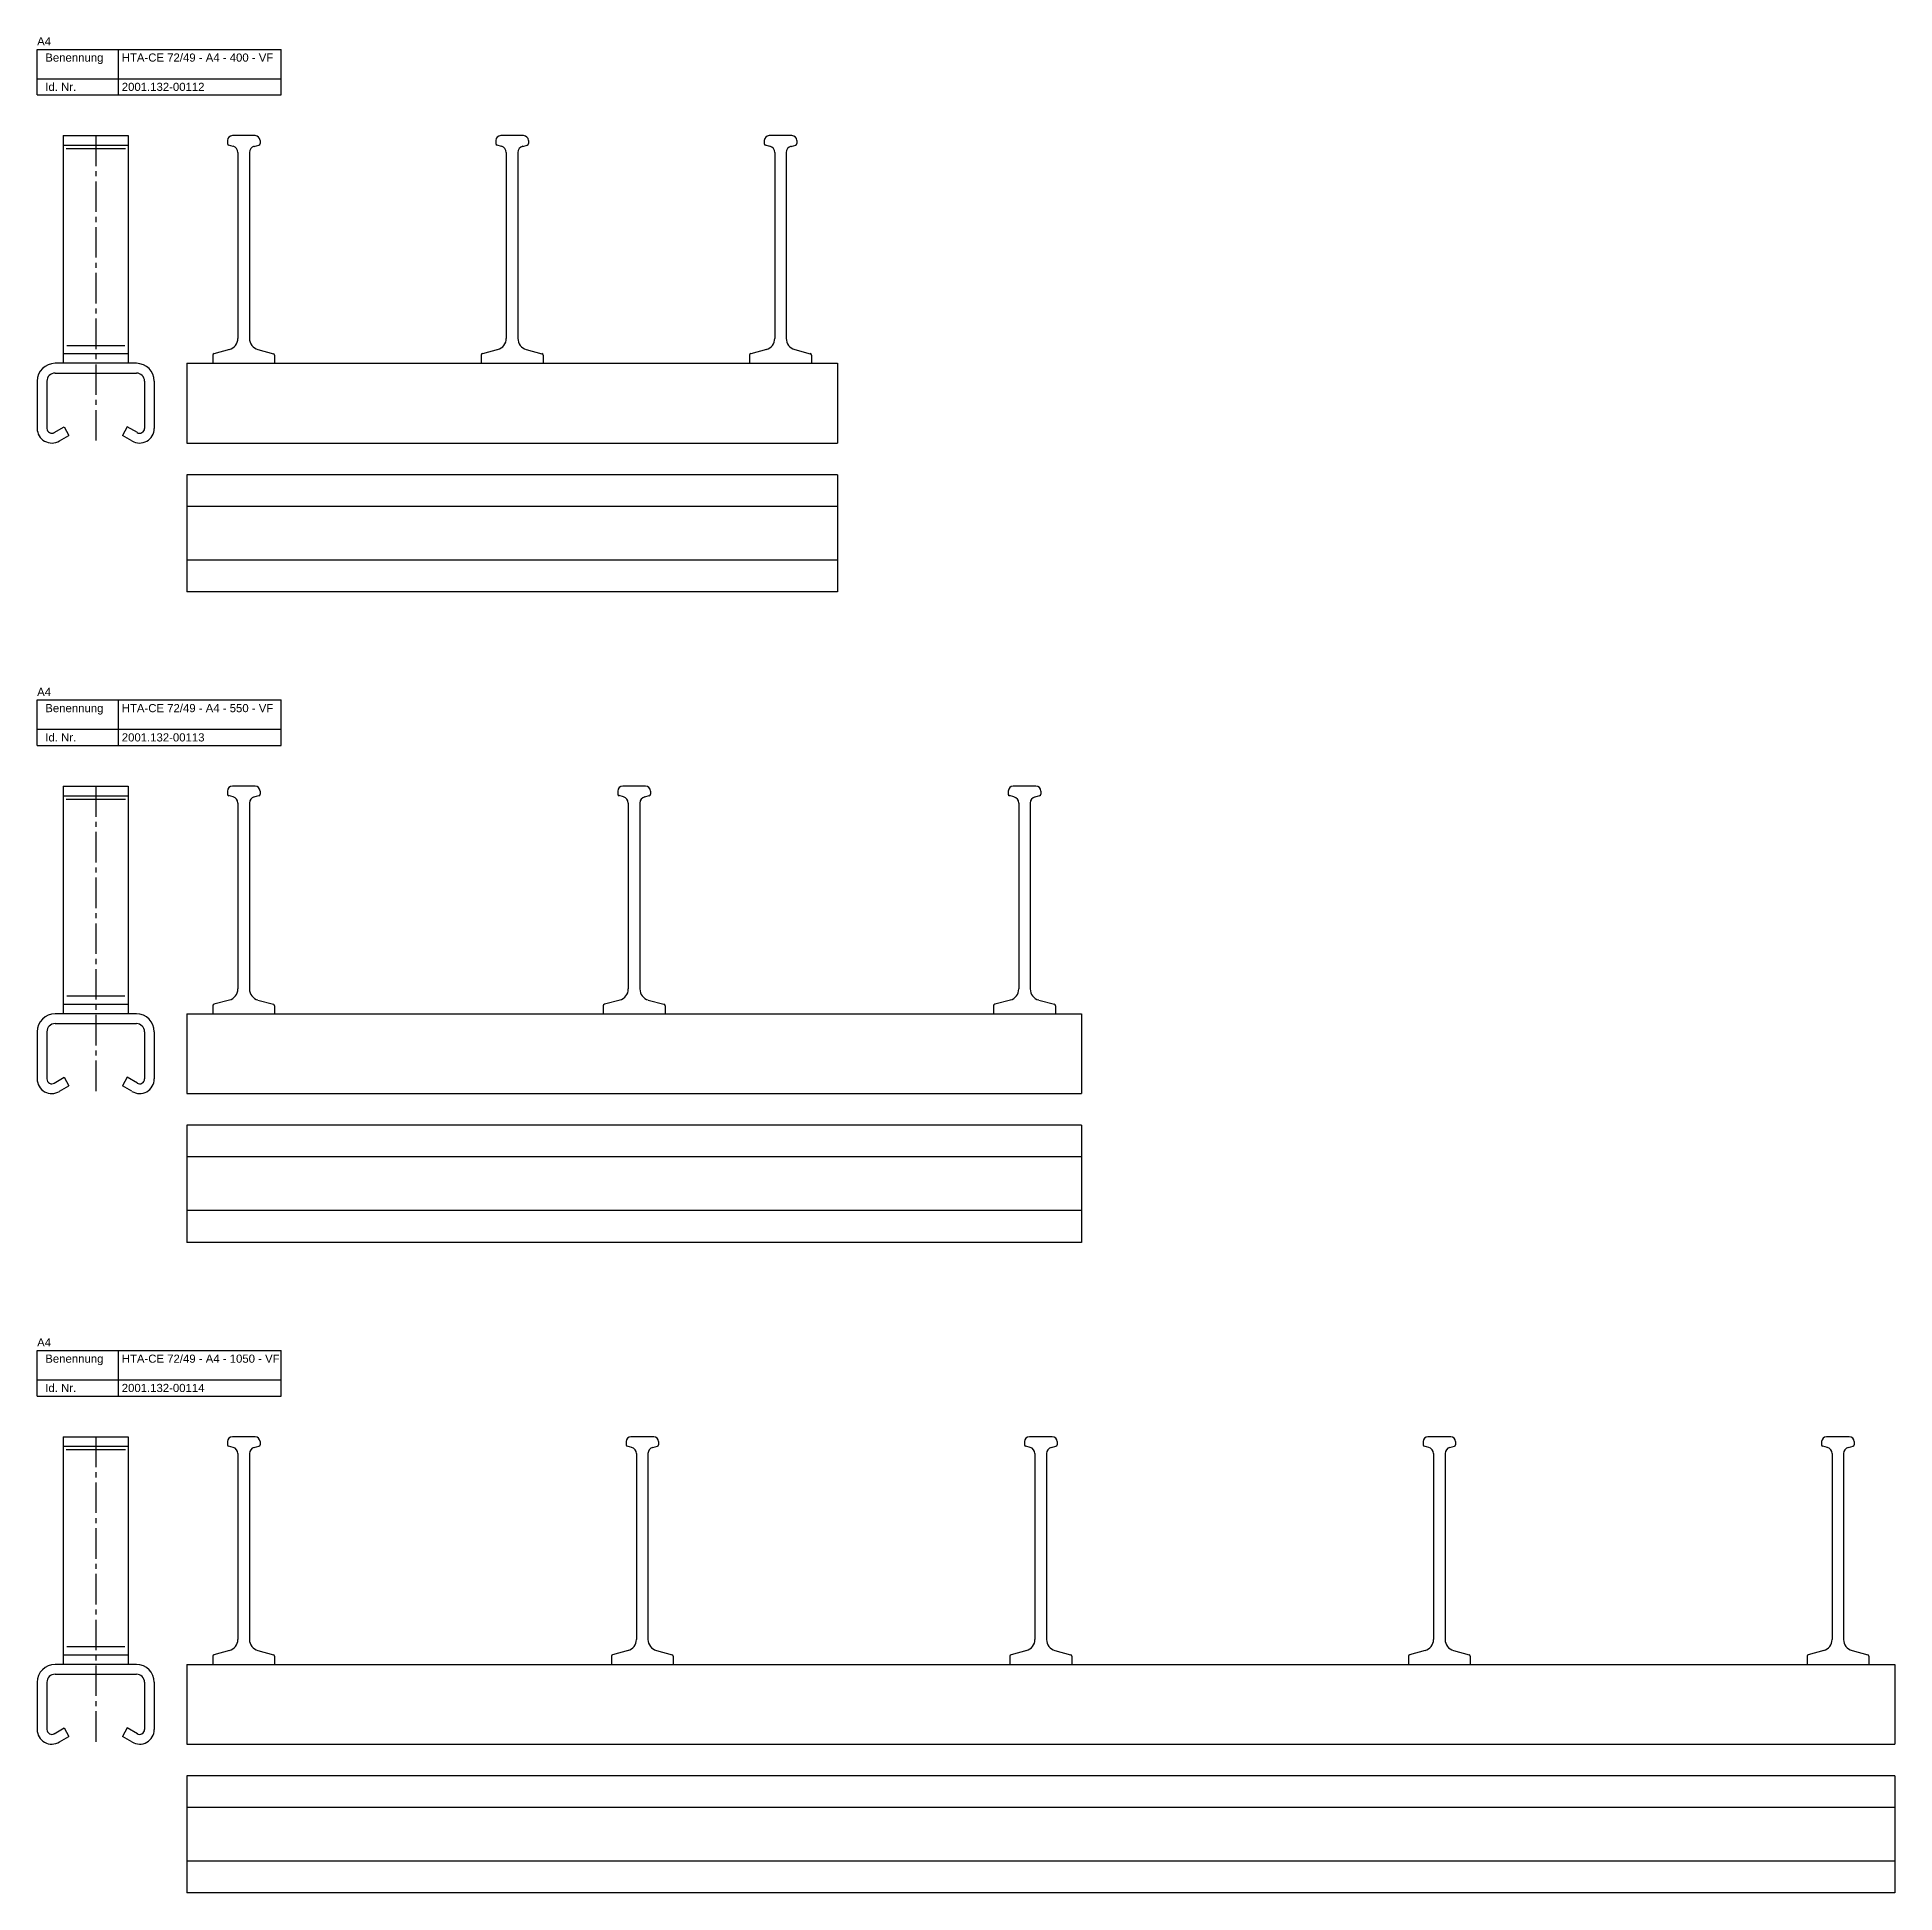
# Model space of a CAD drawing. Header units: millimetres. Extents: x 2523 to 3665, y -378 to 2763.
# Drawn here: x 2523 to 3665, y -378 to 763 of the extents above; entities that cross this region are included whole.
import ezdxf

# ---------------------------------------------------------------- set-up
doc = ezdxf.new("R2010")
doc.units = ezdxf.units.MM
doc.linetypes.add('MITTE2', pattern=[1.125, 0.75, -0.125, 0.125, -0.125])
doc.layers.add('HALFEN', color=2, linetype='CONTINUOUS')
doc.styles.add('ARIAL50', font='arial.ttf', dxfattribs={"height": 5})

msp = doc.modelspace()

# ---------------------------------------------------------------- texts
at = {"layer": 'HALFEN', "style": 'ARIAL50'}
for s, p in [('A4', (2523.5, 757.7)), ('Benennung', (2528.5, 747.7)), ('HTA-CE 72/49 - A4 - 400 - VF', (2575.5, 747.7)), ('Id. Nr.', (2528.5, 729.7)), ('2001.132-00112', (2575.5, 729.7)), ('A4', (2523.5, 357.7)), ('Benennung', (2528.5, 347.7)), ('HTA-CE 72/49 - A4 - 550 - VF', (2575.5, 347.7)), ('Id. Nr.', (2528.5, 329.7)), ('2001.132-00113', (2575.5, 329.7)), ('A4', (2523.5, -42.3)), ('Benennung', (2528.5, -52.3)), ('HTA-CE 72/49 - A4 - 1050 - VF', (2575.5, -52.3)), ('Id. Nr.', (2528.5, -70.3)), ('2001.132-00114', (2575.5, -70.3))]:
    msp.add_text(s, height=5, dxfattribs=at).set_placement(p)

# ---------------------------------------------------------------- linework, layer by layer
at = {"layer": 'HALFEN'}
for p, q in [((2523.5, 755.2), (2673.5, 755.2)), ((2523.5, 727.2), (2523.5, 755.2)), ((2573.5, 727.2), (2573.5, 755.2)), ((2673.5, 727.2), (2673.5, 755.2)), ((2523.5, 737.2), (2673.5, 737.2)), ((2523.5, 727.2), (2673.5, 727.2)), ((2539.5, 702.2), (2579.5, 702.2)), ((2539.5, 702.2), (2539.5, 562.2)), ((2579.5, 702.2), (2579.5, 562.2)), ((2640.5, 699.2), (2640.5, 697.3)), ((2657.5, 702.2), (2643.5, 702.2)), ((2660.5, 699.2), (2660.5, 697.3)), ((2805.5, 699.2), (2805.5, 697.3)), ((2822.5, 702.2), (2808.5, 702.2)), ((2825.5, 699.2), (2825.5, 697.3)), ((2970.5, 699.2), (2970.5, 697.3)), ((2987.5, 702.2), (2973.5, 702.2)), ((2990.5, 699.2), (2990.5, 697.3)), ((2539.5, 696.3), (2579.5, 696.3)), ((2644, 695.6), (2641.2, 696.4)), ((2646.9, 691.8), (2646.9, 577.5)), ((2654, 691.8), (2654, 577.5)), ((2657, 695.6), (2659.8, 696.4)), ((2809, 695.6), (2806.2, 696.4)), ((2811.9, 691.8), (2811.9, 577.5)), ((2819, 691.8), (2819, 577.5)), ((2822, 695.6), (2824.8, 696.4)), ((2974, 695.6), (2971.2, 696.4)), ((2976.9, 691.8), (2976.9, 577.5)), ((2984, 691.8), (2984, 577.5)), ((2987, 695.6), (2989.8, 696.4)), ((2584.5, 562.2), (2534.5, 562.2)), ((2539.5, 568.2), (2579.5, 568.2)), ((2615.5, 562.2), (2615.5, 513.2)), ((2615.5, 562.2), (3015.5, 562.2)), ((2631.5, 567.2), (2631.5, 562.2)), ((2641.8, 570.7), (2632.2, 568.1)), ((2659.2, 570.7), (2668.8, 568.1)), ((2669.5, 567.2), (2669.5, 562.2)), ((2796.5, 567.2), (2796.5, 562.2)), ((2806.8, 570.7), (2797.2, 568.1)), ((2824.2, 570.7), (2833.8, 568.1)), ((2834.5, 567.2), (2834.5, 562.2)), ((2961.5, 567.2), (2961.5, 562.2)), ((2971.8, 570.7), (2962.2, 568.1)), ((2989.2, 570.7), (2998.8, 568.1)), ((2999.5, 567.2), (2999.5, 562.2)), ((3015.5, 562.2), (3015.5, 513.2)), ((2523.5, 551.2), (2523.5, 548.6)), ((2523.5, 548.6), (2523.5, 522.2)), ((2529.5, 551.2), (2529.5, 522.2)), ((2534.5, 556.2), (2584.5, 556.2)), ((2589.5, 551.2), (2589.5, 522.2)), ((2595.5, 551.2), (2595.5, 548.6)), ((2595.5, 548.6), (2595.5, 522.2)), ((2533.9, 519.6), (2540.2, 523.2)), ((2537.2, 514.6), (2543, 517.9)), ((2540.2, 523.2), (2543, 517.9)), ((2578.8, 523.2), (2576, 517.9)), ((2581.8, 514.6), (2576, 517.9)), ((2585.1, 519.6), (2578.8, 523.2)), ((2615.5, 513.2), (3015.5, 513.2)), ((3015.5, 493.7), (2615.5, 493.7)), ((2615.5, 493.7), (2615.5, 421.7)), ((3015.5, 493.7), (3015.5, 421.7)), ((3015.5, 474.2), (2615.5, 474.2)), ((3015.5, 441.2), (2615.5, 441.2)), ((3015.5, 421.7), (2615.5, 421.7)), ((2523.5, 355.2), (2673.5, 355.2)), ((2523.5, 327.2), (2523.5, 355.2)), ((2573.5, 327.2), (2573.5, 355.2)), ((2673.5, 327.2), (2673.5, 355.2)), ((2523.5, 337.2), (2673.5, 337.2)), ((2523.5, 327.2), (2673.5, 327.2)), ((2539.5, 302.2), (2579.5, 302.2)), ((2539.5, 302.2), (2539.5, 162.2)), ((2579.5, 302.2), (2579.5, 162.2)), ((2640.5, 299.2), (2640.5, 297.3)), ((2657.5, 302.2), (2643.5, 302.2)), ((2660.5, 299.2), (2660.5, 297.3)), ((2880.5, 299.2), (2880.5, 297.3)), ((2897.5, 302.2), (2883.5, 302.2)), ((2900.5, 299.2), (2900.5, 297.3)), ((3120.5, 299.2), (3120.5, 297.3)), ((3137.5, 302.2), (3123.5, 302.2)), ((3140.5, 299.2), (3140.5, 297.3)), ((2539.5, 296.3), (2579.5, 296.3)), ((2644, 295.6), (2641.2, 296.4)), ((2646.9, 291.8), (2646.9, 177.5)), ((2654, 291.8), (2654, 177.5)), ((2657, 295.6), (2659.8, 296.4)), ((2884, 295.6), (2881.2, 296.4)), ((2886.9, 291.8), (2886.9, 177.5)), ((2894, 291.8), (2894, 177.5)), ((2897, 295.6), (2899.8, 296.4)), ((3124, 295.6), (3121.2, 296.4)), ((3126.9, 291.8), (3126.9, 177.5)), ((3134, 291.8), (3134, 177.5)), ((3137, 295.6), (3139.8, 296.4)), ((2584.5, 162.2), (2534.5, 162.2)), ((2539.5, 168.2), (2579.5, 168.2)), ((2615.5, 162.2), (3165.5, 162.2)), ((2615.5, 162.2), (2615.5, 113.2)), ((2631.5, 167.2), (2631.5, 162.2)), ((2641.8, 170.7), (2632.2, 168.1)), ((2659.2, 170.7), (2668.8, 168.1)), ((2669.5, 167.2), (2669.5, 162.2)), ((2871.5, 167.2), (2871.5, 162.2)), ((2881.8, 170.7), (2872.2, 168.1)), ((2899.2, 170.7), (2908.8, 168.1)), ((2909.5, 167.2), (2909.5, 162.2)), ((3111.5, 167.2), (3111.5, 162.2)), ((3121.8, 170.7), (3112.2, 168.1)), ((3139.2, 170.7), (3148.8, 168.1)), ((3149.5, 167.2), (3149.5, 162.2)), ((3165.5, 162.2), (3165.5, 113.2)), ((2523.5, 151.2), (2523.5, 148.6)), ((2523.5, 148.6), (2523.5, 122.2)), ((2529.5, 151.2), (2529.5, 122.2)), ((2534.5, 156.2), (2584.5, 156.2)), ((2589.5, 151.2), (2589.5, 122.2)), ((2595.5, 151.2), (2595.5, 148.6)), ((2595.5, 148.6), (2595.5, 122.2)), ((2533.9, 119.6), (2540.2, 123.2)), ((2537.2, 114.6), (2543, 117.9)), ((2540.2, 123.2), (2543, 117.9)), ((2578.8, 123.2), (2576, 117.9)), ((2581.8, 114.6), (2576, 117.9)), ((2585.1, 119.6), (2578.8, 123.2)), ((2615.5, 113.2), (3165.5, 113.2)), ((3165.5, 93.7), (2615.5, 93.7)), ((2615.5, 93.7), (2615.5, 21.7)), ((3165.5, 93.7), (3165.5, 21.7)), ((3165.5, 74.2), (2615.5, 74.2)), ((3165.5, 41.2), (2615.5, 41.2)), ((3165.5, 21.7), (2615.5, 21.7)), ((2523.5, -44.8), (2673.5, -44.8)), ((2523.5, -72.8), (2523.5, -44.8)), ((2573.5, -72.8), (2573.5, -44.8)), ((2673.5, -72.8), (2673.5, -44.8)), ((2523.5, -62.8), (2673.5, -62.8)), ((2523.5, -72.8), (2673.5, -72.8)), ((2539.5, -97.8), (2579.5, -97.8)), ((2539.5, -97.8), (2539.5, -237.8)), ((2579.5, -97.8), (2579.5, -237.8)), ((2640.5, -100.8), (2640.5, -102.7)), ((2657.5, -97.8), (2643.5, -97.8)), ((2660.5, -100.8), (2660.5, -102.7)), ((2885.5, -100.8), (2885.5, -102.7)), ((2902.5, -97.8), (2888.5, -97.8)), ((2905.5, -100.8), (2905.5, -102.7)), ((3130.5, -100.8), (3130.5, -102.7)), ((3147.5, -97.8), (3133.5, -97.8)), ((3150.5, -100.8), (3150.5, -102.7)), ((3375.5, -100.8), (3375.5, -102.7)), ((3392.5, -97.8), (3378.5, -97.8)), ((3395.5, -100.8), (3395.5, -102.7)), ((3620.5, -100.8), (3620.5, -102.7)), ((3637.5, -97.8), (3623.5, -97.8)), ((3640.5, -100.8), (3640.5, -102.7)), ((2539.5, -103.7), (2579.5, -103.7)), ((2644, -104.4), (2641.2, -103.6)), ((2646.9, -108.2), (2646.9, -222.5)), ((2654, -108.2), (2654, -222.5)), ((2657, -104.4), (2659.8, -103.6)), ((2889, -104.4), (2886.2, -103.6)), ((2891.9, -108.2), (2891.9, -222.5)), ((2899, -108.2), (2899, -222.5)), ((2902, -104.4), (2904.8, -103.6)), ((3134, -104.4), (3131.2, -103.6)), ((3136.9, -108.2), (3136.9, -222.5)), ((3144, -108.2), (3144, -222.5)), ((3147, -104.4), (3149.8, -103.6)), ((3379, -104.4), (3376.2, -103.6)), ((3381.9, -108.2), (3381.9, -222.5)), ((3389, -108.2), (3389, -222.5)), ((3392, -104.4), (3394.8, -103.6)), ((3624, -104.4), (3621.2, -103.6)), ((3626.9, -108.2), (3626.9, -222.5)), ((3634, -108.2), (3634, -222.5)), ((3637, -104.4), (3639.8, -103.6)), ((2584.5, -237.8), (2534.5, -237.8)), ((2539.5, -231.8), (2579.5, -231.8)), ((2615.5, -237.8), (3665.5, -237.8)), ((2615.5, -237.8), (2615.5, -286.8)), ((2631.5, -232.8), (2631.5, -237.8)), ((2641.8, -229.3), (2632.2, -231.9)), ((2659.2, -229.3), (2668.8, -231.9)), ((2669.5, -232.8), (2669.5, -237.8)), ((2876.5, -232.8), (2876.5, -237.8)), ((2886.8, -229.3), (2877.2, -231.9)), ((2904.2, -229.3), (2913.8, -231.9)), ((2914.5, -232.8), (2914.5, -237.8)), ((3121.5, -232.8), (3121.5, -237.8)), ((3131.8, -229.3), (3122.2, -231.9)), ((3149.2, -229.3), (3158.8, -231.9)), ((3159.5, -232.8), (3159.5, -237.8)), ((3366.5, -232.8), (3366.5, -237.8)), ((3376.8, -229.3), (3367.2, -231.9)), ((3394.2, -229.3), (3403.8, -231.9)), ((3404.5, -232.8), (3404.5, -237.8)), ((3611.5, -232.8), (3611.5, -237.8)), ((3621.8, -229.3), (3612.2, -231.9)), ((3639.2, -229.3), (3648.8, -231.9)), ((3649.5, -232.8), (3649.5, -237.8)), ((3665.5, -237.8), (3665.5, -286.8)), ((2523.5, -248.8), (2523.5, -251.4)), ((2529.5, -248.8), (2529.5, -277.8)), ((2534.5, -243.8), (2584.5, -243.8)), ((2589.5, -248.8), (2589.5, -277.8)), ((2595.5, -248.8), (2595.5, -251.4)), ((2523.5, -251.4), (2523.5, -277.8)), ((2595.5, -251.4), (2595.5, -277.8)), ((2533.9, -280.4), (2540.2, -276.8)), ((2537.2, -285.4), (2543, -282.1)), ((2540.2, -276.8), (2543, -282.1)), ((2578.8, -276.8), (2576, -282.1)), ((2581.8, -285.4), (2576, -282.1)), ((2585.1, -280.4), (2578.8, -276.8)), ((2615.5, -286.8), (3665.5, -286.8)), ((3665.5, -306.3), (2615.5, -306.3)), ((2615.5, -306.3), (2615.5, -378.3)), ((3665.5, -306.3), (3665.5, -378.3)), ((3665.5, -325.8), (2615.5, -325.8)), ((3665.5, -358.8), (2615.5, -358.8)), ((3665.5, -378.3), (2615.5, -378.3))]:
    msp.add_line(p, q, dxfattribs=at)
at = {"layer": 'HALFEN', "color": 1, "linetype": 'MITTE2', "ltscale": 25}
for p, q in [((2559.5, 702.2), (2559.5, 513.2)), ((2559.5, 302.2), (2559.5, 113.2)), ((2559.5, -97.8), (2559.5, -286.8))]:
    msp.add_line(p, q, dxfattribs=at)
at = {"layer": 'HALFEN', "color": 1}
for p, q in [((2541.3, 694.3), (2577.8, 694.3)), ((2541.7, 573.2), (2577.3, 573.2)), ((2541.3, 294.3), (2577.8, 294.3)), ((2541.7, 173.2), (2577.3, 173.2)), ((2541.3, -105.7), (2577.8, -105.7)), ((2541.7, -226.8), (2577.3, -226.8))]:
    msp.add_line(p, q, dxfattribs=at)
at = {"layer": 'HALFEN'}
for centre, radius, start, end in [((2643.5, 699.2), 3, 90, 180), ((2641.5, 697.3), 1, 180, 255), ((2657.5, 699.2), 3, 0, 90), ((2659.5, 697.3), 1, 285, 0), ((2808.5, 699.2), 3, 90, 180), ((2806.5, 697.3), 1, 180, 255), ((2822.5, 699.2), 3, 0, 90), ((2824.5, 697.3), 1, 285, 0), ((2973.5, 699.2), 3, 90, 180), ((2971.5, 697.3), 1, 180, 255), ((2987.5, 699.2), 3, 0, 90), ((2989.5, 697.3), 1, 285, 0), ((2642.9, 691.8), 4, 0, 75), ((2658, 691.8), 4, 105, 180), ((2807.9, 691.8), 4, 0, 75), ((2823, 691.8), 4, 105, 180), ((2972.9, 691.8), 4, 0, 75), ((2988, 691.8), 4, 105, 180), ((2639.9, 577.5), 7, 285, 0), ((2661, 577.5), 7, 180, 255), ((2804.9, 577.5), 7, 285, 0), ((2826, 577.5), 7, 180, 255), ((2969.9, 577.5), 7, 285, 0), ((2991, 577.5), 7, 180, 255), ((2534.5, 551.2), 11, 90, 180), ((2584.5, 551.2), 11, 0, 90), ((2632.5, 567.2), 1, 105, 180), ((2668.5, 567.2), 1, 0, 75), ((2797.5, 567.2), 1, 105, 180), ((2833.5, 567.2), 1, 0, 75), ((2962.5, 567.2), 1, 105, 180), ((2998.5, 567.2), 1, 0, 75), ((2534.5, 551.2), 5, 90, 180), ((2584.5, 551.2), 5, 0, 90), ((2532.5, 522.2), 9, 180, 301.486), ((2532.5, 522.2), 3, 180, 302.574), ((2586.5, 522.2), 9, 238.514, 0), ((2586.5, 522.2), 3, 237.426, 0), ((2643.5, 299.2), 3, 90, 180), ((2641.5, 297.3), 1, 180, 255), ((2657.5, 299.2), 3, 0, 90), ((2659.5, 297.3), 1, 285, 0), ((2883.5, 299.2), 3, 90, 180), ((2881.5, 297.3), 1, 180, 255), ((2897.5, 299.2), 3, 0, 90), ((2899.5, 297.3), 1, 285, 0), ((3123.5, 299.2), 3, 90, 180), ((3121.5, 297.3), 1, 180, 255), ((3137.5, 299.2), 3, 0, 90), ((3139.5, 297.3), 1, 285, 0), ((2642.9, 291.8), 4, 0, 75), ((2658, 291.8), 4, 105, 180), ((2882.9, 291.8), 4, 0, 75), ((2898, 291.8), 4, 105, 180), ((3122.9, 291.8), 4, 0, 75), ((3138, 291.8), 4, 105, 180), ((2639.9, 177.5), 7, 285, 0), ((2661, 177.5), 7, 180, 255), ((2879.9, 177.5), 7, 285, 0), ((2901, 177.5), 7, 180, 255), ((3119.9, 177.5), 7, 285, 0), ((3141, 177.5), 7, 180, 255), ((2534.5, 151.2), 11, 90, 180), ((2584.5, 151.2), 11, 0, 90), ((2632.5, 167.2), 1, 105, 180), ((2668.5, 167.2), 1, 0, 75), ((2872.5, 167.2), 1, 105, 180), ((2908.5, 167.2), 1, 0, 75), ((3112.5, 167.2), 1, 105, 180), ((3148.5, 167.2), 1, 0, 75), ((2534.5, 151.2), 5, 90, 180), ((2584.5, 151.2), 5, 0, 90), ((2532.5, 122.2), 9, 180, 301.486), ((2532.5, 122.2), 3, 180, 302.574), ((2586.5, 122.2), 9, 238.514, 0), ((2586.5, 122.2), 3, 237.426, 0), ((2643.5, -100.8), 3, 90, 180), ((2641.5, -102.7), 1, 180, 255), ((2657.5, -100.8), 3, 0, 90), ((2659.5, -102.7), 1, 285, 0), ((2888.5, -100.8), 3, 90, 180), ((2886.5, -102.7), 1, 180, 255), ((2902.5, -100.8), 3, 0, 90), ((2904.5, -102.7), 1, 285, 0), ((3133.5, -100.8), 3, 90, 180), ((3131.5, -102.7), 1, 180, 255), ((3147.5, -100.8), 3, 0, 90), ((3149.5, -102.7), 1, 285, 0), ((3378.5, -100.8), 3, 90, 180), ((3376.5, -102.7), 1, 180, 255), ((3392.5, -100.8), 3, 0, 90), ((3394.5, -102.7), 1, 285, 0), ((3623.5, -100.8), 3, 90, 180), ((3621.5, -102.7), 1, 180, 255), ((3637.5, -100.8), 3, 0, 90), ((3639.5, -102.7), 1, 285, 0), ((2642.9, -108.2), 4, 0, 75), ((2658, -108.2), 4, 105, 180), ((2887.9, -108.2), 4, 0, 75), ((2903, -108.2), 4, 105, 180), ((3132.9, -108.2), 4, 0, 75), ((3148, -108.2), 4, 105, 180), ((3377.9, -108.2), 4, 0, 75), ((3393, -108.2), 4, 105, 180), ((3622.9, -108.2), 4, 0, 75), ((3638, -108.2), 4, 105, 180), ((2639.9, -222.5), 7, 285, 0), ((2661, -222.5), 7, 180, 255), ((2884.9, -222.5), 7, 285, 0), ((2906, -222.5), 7, 180, 255), ((3129.9, -222.5), 7, 285, 0), ((3151, -222.5), 7, 180, 255), ((3374.9, -222.5), 7, 285, 0), ((3396, -222.5), 7, 180, 255), ((3619.9, -222.5), 7, 285, 0), ((3641, -222.5), 7, 180, 255), ((2534.5, -248.8), 11, 90, 180), ((2584.5, -248.8), 11, 0, 90), ((2632.5, -232.8), 1, 105, 180), ((2668.5, -232.8), 1, 0, 75), ((2877.5, -232.8), 1, 105, 180), ((2913.5, -232.8), 1, 0, 75), ((3122.5, -232.8), 1, 105, 180), ((3158.5, -232.8), 1, 0, 75), ((3367.5, -232.8), 1, 105, 180), ((3403.5, -232.8), 1, 0, 75), ((3612.5, -232.8), 1, 105, 180), ((3648.5, -232.8), 1, 0, 75), ((2534.5, -248.8), 5, 90, 180), ((2584.5, -248.8), 5, 0, 90), ((2532.5, -277.8), 9, 180, 301.486), ((2532.5, -277.8), 3, 180, 302.574), ((2586.5, -277.8), 9, 238.514, 0), ((2586.5, -277.8), 3, 237.426, 0)]:
    msp.add_arc(centre, radius, start, end, dxfattribs=at)

msp.set_redraw_order([(e.dxf.handle, doc.entitydb.next_handle()) for e in msp.query("TEXT MTEXT ATTDEF DIMENSION ARC_DIMENSION")])  # texts and dimensions are drawn at this point

doc.saveas('drawing.dxf')
